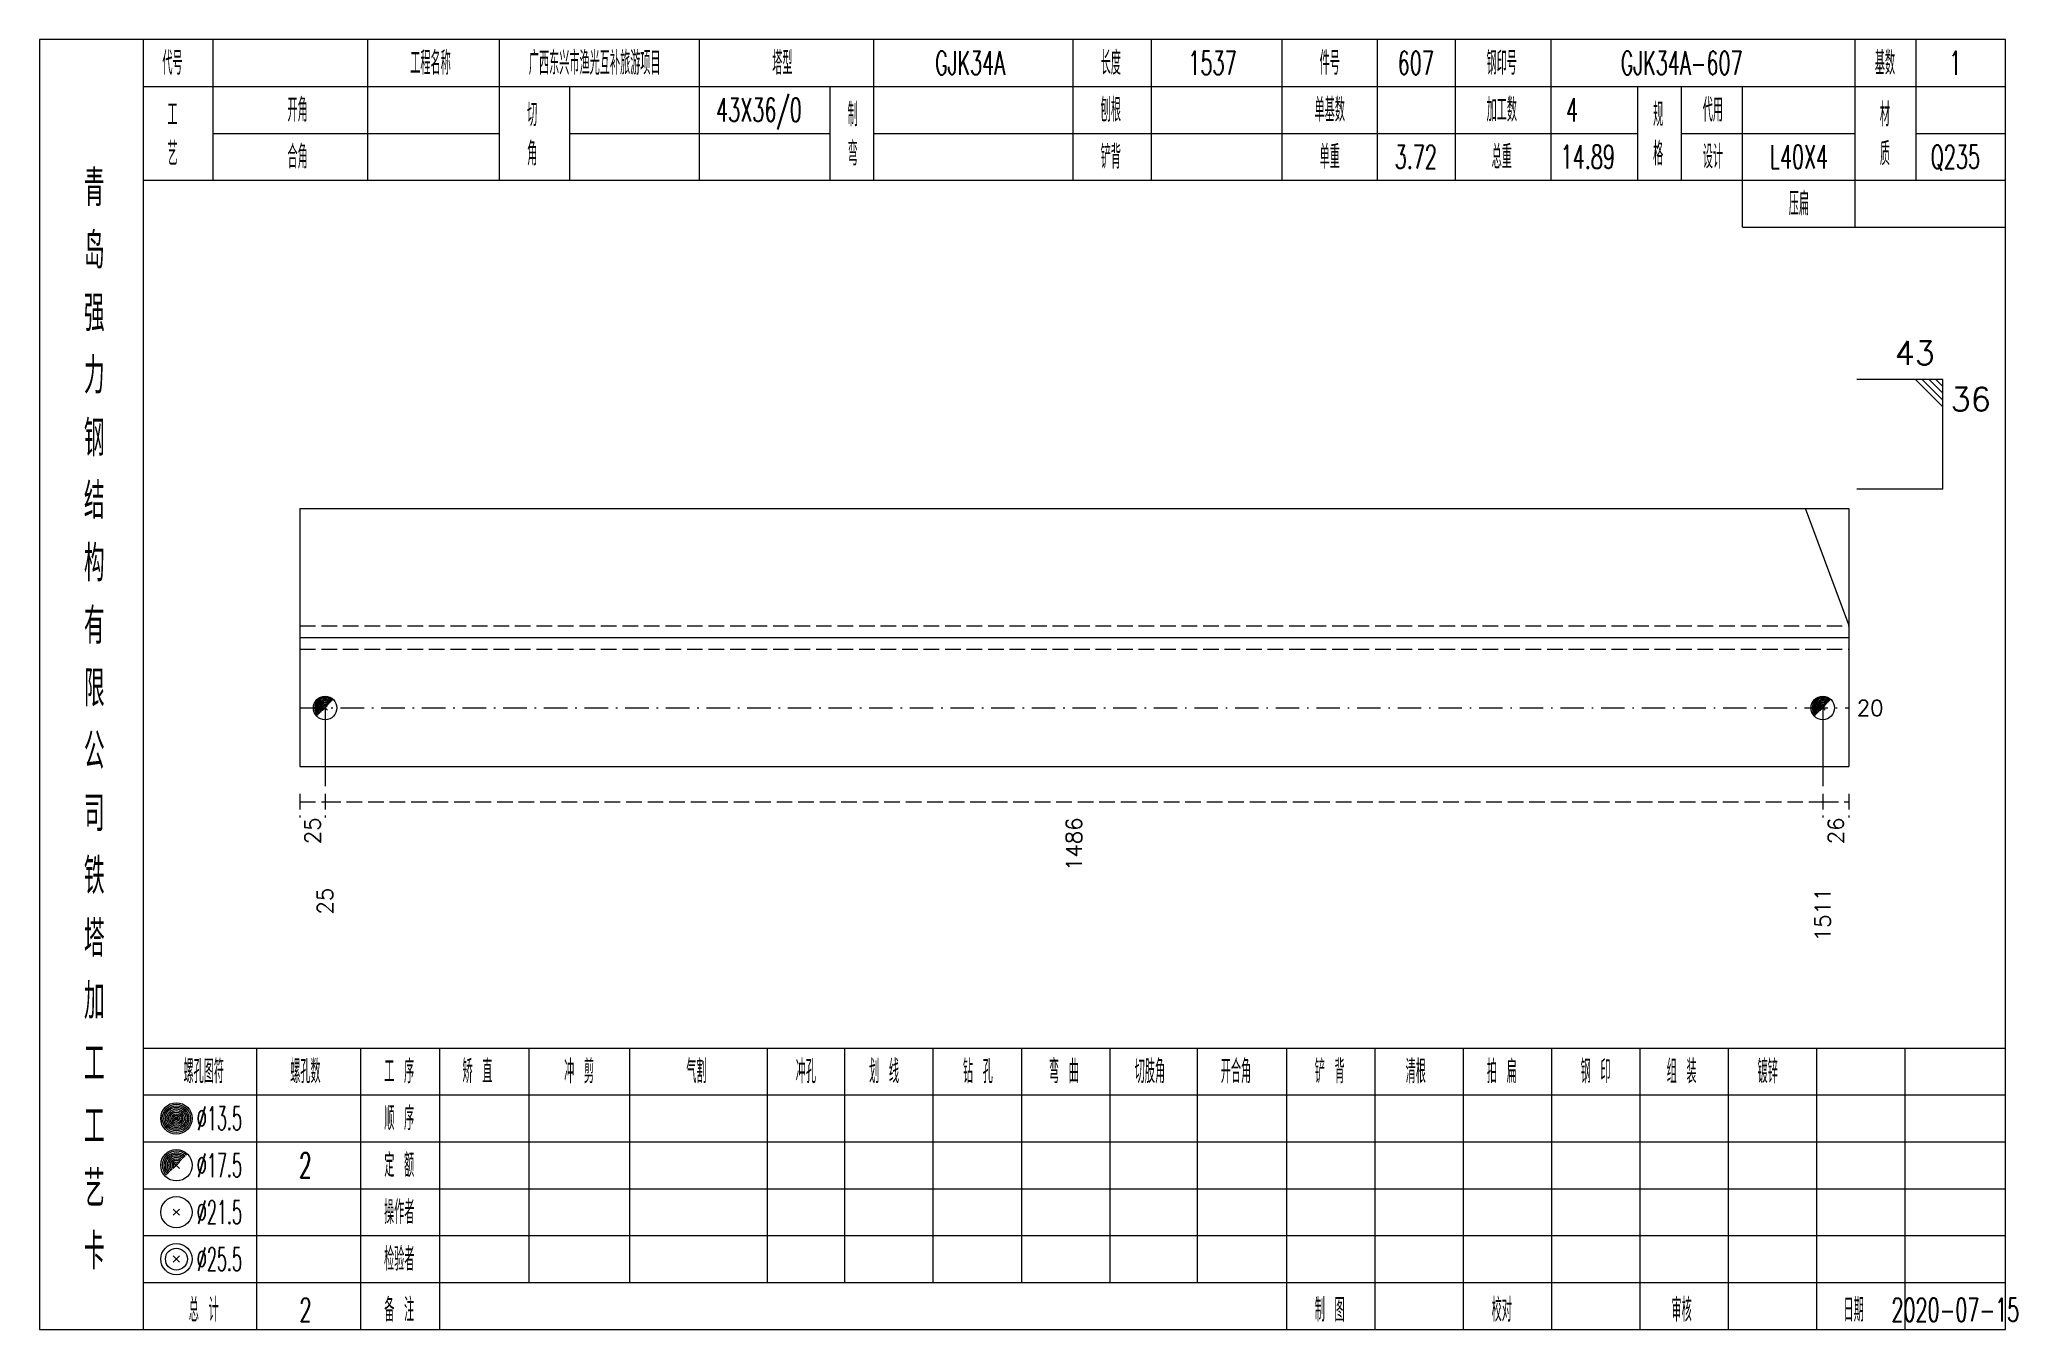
# Model space of a CAD drawing. Extents: x 0 to 2606, y -377 to 6479.
# Drawn here: x 1568.4 to 1821.3, y 3850 to 4015 of the extents above; entities that cross this region are included whole.
import ezdxf
from ezdxf.enums import TextEntityAlignment as Align

# ---------------------------------------------------------------- set-up
doc = ezdxf.new("R2010")
doc.units = 0
doc.header["$MEASUREMENT"] = 0
doc.linetypes.add('一点画线', pattern=[5.2, 3, -1, 0.2, -1])
doc.linetypes.add('虚线', pattern=[2.75, 2, -0.75])
doc.layers.get('0').update_dxf_attribs({"linetype": 'CONTINUOUS', "lineweight": 25})
doc.layers.add('1', color=7, linetype='CONTINUOUS', lineweight=25)
doc.layers.add('4', color=7, linetype='CONTINUOUS', lineweight=25)
doc.styles.get("Standard").update_dxf_attribs({"font": 'simplex.shx', "width": 0.7, "height": 3, "bigfont": 'gbhzfs.shx'})

msp = doc.modelspace()

# ---------------------------------------------------------------- texts
at = {"color": 7, "linetype": 'Continuous', "lineweight": 13}
msp.add_text('43', height=3, dxfattribs=at).set_placement((1810.8, 3972.5), align=Align.BOTTOM_RIGHT)
msp.add_text('36', height=3, dxfattribs=at).set_placement((1812.8, 3970.5), align=Align.TOP_LEFT)
msp.add_text('20', height=2, dxfattribs=at).set_placement((1800.8, 3929.5), align=Align.MIDDLE_LEFT)
at = {"color": 8, "linetype": 'Continuous', "lineweight": 9}
for s, p in [('25', (1603.31, 3915.5)), ('1486', (1700.69, 3915.5)), ('26', (1798.12, 3915.5))]:
    msp.add_text(s, height=2, rotation=90, dxfattribs=at).set_placement(p, align=Align.MIDDLE_RIGHT)
at = {"layer": '1', "color": 7, "linetype": 'Continuous', "lineweight": 13}
for s, p in [('25', (1604.92, 3906.5)), ('1511', (1796.45, 3906.5))]:
    msp.add_text(s, height=2, rotation=90, dxfattribs=at).set_placement(p, align=Align.MIDDLE_RIGHT)
at = {"layer": '4', "color": 1, "linetype": 'Continuous', "lineweight": 13}
for s, height, width, p in [('代号', 3, 0.6, (1585.4, 4012)), ('工程名称', 3, 0.6, (1618.4, 4012)), ('广西东兴市渔光互补旅游项目', 3, 0.6, (1639.4, 4012)), ('塔型', 3, 0.6, (1663.4, 4012)), ('GJK34A', 3, 0.6, (1687.4, 4012)), ('长度', 3, 0.6, (1705.4, 4012)), ('1537', 3, 0.6, (1718.4, 4012)), ('件号', 3, 0.6, (1733.4, 4012)), ('607', 3, 0.6, (1744.4, 4012)), ('钢印号', 3, 0.6, (1755.4, 4012)), ('GJK34A-607', 3, 0.6, (1778.4, 4012)), ('基数', 3, 0.6, (1804.4, 4012)), ('1', 3, 0.6, (1813.4, 4012)), ('工', 3, 0.6, (1585.4, 4005.4)), ('开角', 3, 0.6, (1601.4, 4006)), ('切', 3, 0.6, (1631.4, 4005.4)), ('43X36/0', 3, 0.6, (1660.4, 4006)), ('制', 3, 0.6, (1672.4, 4005.4)), ('刨根', 3, 0.6, (1705.4, 4006)), ('单基数', 3, 0.6, (1733.4, 4006)), ('加工数', 3, 0.6, (1755.4, 4006)), ('4', 3, 0.6, (1764.4, 4006)), ('规', 3, 0.6, (1775.4, 4005.4)), ('代用', 3, 0.6, (1782.4, 4006)), ('材', 3, 0.6, (1804.4, 4005.4)), ('艺', 3, 0.6, (1585.4, 4000.4)), ('合角', 3, 0.6, (1601.4, 4000)), ('角', 3, 0.6, (1631.4, 4000.4)), ('弯', 3, 0.6, (1672.4, 4000.4)), ('铲背', 3, 0.6, (1705.4, 4000)), ('单重', 3, 0.6, (1733.4, 4000)), ('总重', 3, 0.6, (1755.4, 4000)), ('格', 3, 0.6, (1775.4, 4000.4)), ('设计', 3, 0.6, (1782.4, 4000)), ('质', 3, 0.6, (1804.4, 4000.4)), ('3.72', 3, 0.6, (1744.4, 4000)), ('14.89', 3, 0.6, (1766.4, 4000)), ('L40X4', 3, 0.6, (1793.4, 4000)), ('Q235', 3, 0.6, (1813.4, 4000)), ('青', 4.6, 0.8, (1575.4, 3996)), ('压扁', 3, 0.6, (1793.4, 3994)), ('岛', 4.6, 0.8, (1575.4, 3988)), ('强', 4.6, 0.8, (1575.4, 3980)), ('力', 4.6, 0.8, (1575.4, 3972)), ('钢', 4.6, 0.8, (1575.4, 3964)), ('结', 4.6, 0.8, (1575.4, 3956)), ('构', 4.6, 0.8, (1575.4, 3948)), ('有', 4.6, 0.8, (1575.4, 3940)), ('限', 4.6, 0.8, (1575.4, 3932)), ('公', 4.6, 0.8, (1575.4, 3924)), ('司', 4.6, 0.8, (1575.4, 3916)), ('铁', 4.6, 0.8, (1575.4, 3908)), ('塔', 4.6, 0.8, (1575.4, 3900)), ('加', 4.6, 0.8, (1575.4, 3892)), ('工', 4.6, 0.8, (1575.4, 3884)), ('螺孔图符', 3, 0.6, (1589.4, 3883)), ('螺孔数', 3, 0.6, (1602.4, 3883)), ('工 序', 3, 0.6, (1614.4, 3883)), ('矫 直', 3, 0.6, (1624.4, 3883)), ('冲 剪', 3, 0.6, (1637.4, 3883)), ('气割', 3, 0.6, (1652.4, 3883)), ('冲孔', 3, 0.6, (1666.4, 3883)), ('划 线', 3, 0.6, (1676.4, 3883)), ('钻 孔', 3, 0.6, (1688.4, 3883)), ('弯 曲', 3, 0.6, (1699.4, 3883)), ('切肢角', 3, 0.6, (1710.4, 3883)), ('开合角', 3, 0.6, (1721.4, 3883)), ('铲 背', 3, 0.6, (1733.4, 3883)), ('清根', 3, 0.6, (1744.4, 3883)), ('拍 扁', 3, 0.6, (1755.4, 3883)), ('钢 印', 3, 0.6, (1767.4, 3883)), ('组 装', 3, 0.6, (1778.4, 3883)), ('镀锌', 3, 0.6, (1789.4, 3883)), ('工', 4.6, 0.8, (1575.4, 3876)), ('%%C13.5', 3, 0.5, (1591.4, 3877)), ('顺 序', 3, 0.6, (1614.4, 3877)), ('2', 3.2, 0.6, (1602.4, 3871)), ('定 额', 3, 0.6, (1614.4, 3871)), ('艺', 4.6, 0.8, (1575.4, 3868)), ('%%C17.5', 3, 0.5, (1591.4, 3871)), ('%%C21.5', 3, 0.5, (1591.4, 3865)), ('操作者', 3, 0.6, (1614.4, 3865)), ('卡', 4.6, 0.8, (1575.4, 3860)), ('%%C25.5', 3, 0.5, (1591.4, 3859)), ('检验者', 3, 0.6, (1614.4, 3859)), ('总 计', 3, 0.6, (1589.4, 3852.5)), ('2', 3, 0.6, (1602.4, 3852.5)), ('备 注', 3, 0.6, (1614.4, 3852.5)), ('制 图', 3, 0.6, (1733.4, 3852.5)), ('校对', 3, 0.6, (1755.4, 3852.5)), ('审核', 3, 0.6, (1778.4, 3852.5)), ('日期', 3, 0.6, (1800.4, 3852.5)), ('2020-07-15', 3, 0.6, (1813.4, 3852.5))]:
    msp.add_text(s, height=height, dxfattribs=dict(at, width=width)).set_placement(p, align=Align.MIDDLE_CENTER)

# ---------------------------------------------------------------- linework, layer by layer
at = {"color": 7, "linetype": 'Continuous', "lineweight": 13}
for p, q in [((1811.8, 3971.5), (1800.8, 3971.5)), ((1808.3, 3971.5), (1811.8, 3968)), ((1809.17, 3971.5), (1811.8, 3968.88)), ((1810.05, 3971.5), (1811.8, 3969.75)), ((1810.92, 3971.5), (1811.8, 3970.62)), ((1811.8, 3957.5), (1811.8, 3971.5)), ((1811.8, 3957.5), (1800.8, 3957.5)), ((1799.8, 3940.15), (1794.26, 3955)), ((1604.92, 3929.5), (1604.92, 3919.5)), ((1796.45, 3929.5), (1796.45, 3919.5))]:
    msp.add_line(p, q, dxfattribs=at)
at = {"color": 7, "linetype": 'Continuous', "lineweight": 18}
for p, q in [((1601.7, 3955), (1601.7, 3922)), ((1601.7, 3955), (1799.8, 3955)), ((1799.8, 3955), (1799.8, 3922)), ((1601.7, 3938.5), (1799.8, 3938.5))]:
    msp.add_line(p, q, dxfattribs=at)
at = {"color": 1, "linetype": '虚线', "lineweight": 18}
for p, q in [((1601.7, 3940), (1799.8, 3940)), ((1601.7, 3937), (1799.8, 3937))]:
    msp.add_line(p, q, dxfattribs=at)
at = {"color": 3, "linetype": '一点画线', "lineweight": 13}
msp.add_line((1601.7, 3929.5), (1799.8, 3929.5), dxfattribs=at)
at = {"color": 8, "linetype": '虚线', "lineweight": 9}
for p, q in [((1601.7, 3918.5), (1601.7, 3915.5)), ((1604.92, 3918.5), (1604.92, 3915.5)), ((1604.92, 3918.5), (1604.92, 3915.5)), ((1796.45, 3918.5), (1796.45, 3915.5)), ((1796.45, 3918.5), (1796.45, 3915.5)), ((1799.8, 3918.5), (1799.8, 3915.5)), ((1601.7, 3917.5), (1604.92, 3917.5)), ((1604.92, 3917.5), (1796.45, 3917.5)), ((1796.45, 3917.5), (1799.8, 3917.5))]:
    msp.add_line(p, q, dxfattribs=at)
at = {"layer": '1', "color": 7, "linetype": 'Continuous', "lineweight": 0}
for p, q in [((1604.62, 3929.2), (1605.22, 3929.8)), ((1604.62, 3929.8), (1605.22, 3929.2)), ((1796.15, 3929.2), (1796.75, 3929.8)), ((1796.15, 3929.8), (1796.75, 3929.2))]:
    msp.add_line(p, q, dxfattribs=at)
at = {"layer": '1', "color": 7, "linetype": 'Continuous', "lineweight": 18}
msp.add_line((1601.7, 3922), (1799.8, 3922), dxfattribs=at)
at = {"layer": '1', "color": 7, "linetype": 'Continuous', "lineweight": 13}
for centre in [(1604.92, 3929.5), (1796.45, 3929.5)]:
    msp.add_circle(centre, 1.5, dxfattribs=at)
for centre, radius in [((1604.92, 3929.5), 1.35), ((1796.45, 3929.5), 1.35), ((1604.92, 3929.5), 1.2), ((1604.92, 3929.5), 1.05), ((1604.92, 3929.5), 0.9), ((1604.92, 3929.5), 0.75), ((1604.92, 3929.5), 0.6), ((1604.92, 3929.5), 0.45), ((1604.92, 3929.5), 0.3), ((1604.92, 3929.5), 0.15), ((1796.45, 3929.5), 1.2), ((1796.45, 3929.5), 1.05), ((1796.45, 3929.5), 0.9), ((1796.45, 3929.5), 0.75), ((1796.45, 3929.5), 0.6), ((1796.45, 3929.5), 0.45), ((1796.45, 3929.5), 0.3), ((1796.45, 3929.5), 0.15)]:
    msp.add_arc(centre, radius, 45, 225, dxfattribs=at)
at = {"layer": '4', "color": 1, "linetype": 'Continuous', "lineweight": 18}
for p, q in [((1581.7, 3850), (1581.7, 4015)), ((1590.6, 3997), (1590.6, 4015)), ((1610.4, 3997), (1610.4, 4015)), ((1627.2, 3997), (1627.2, 4015)), ((1652.8, 3997), (1652.8, 4015)), ((1675.1, 3997), (1675.1, 4015)), ((1700.6, 3997), (1700.6, 4015)), ((1710.6, 3997), (1710.6, 4015)), ((1727.3, 3997), (1727.3, 4015)), ((1739.5, 3997), (1739.5, 4015)), ((1749.5, 3997), (1749.5, 4015)), ((1761.7, 3997), (1761.7, 4015)), ((1800.6, 3991), (1800.6, 4015)), ((1808.4, 3997), (1808.4, 4015)), ((1581.7, 4009), (1819.8, 4009)), ((1636.2, 3997), (1636.2, 4009)), ((1669.5, 3997), (1669.5, 4009)), ((1772.8, 3997), (1772.8, 4009)), ((1778.4, 3997), (1778.4, 4009)), ((1786.2, 3991), (1786.2, 4009)), ((1590.6, 4003), (1627.2, 4003)), ((1636.2, 4003), (1669.5, 4003)), ((1675.1, 4003), (1772.8, 4003)), ((1778.4, 4003), (1800.6, 4003)), ((1808.4, 4003), (1819.8, 4003)), ((1581.7, 3997), (1819.8, 3997)), ((1786.2, 3991), (1819.8, 3991)), ((1581.7, 3886), (1819.8, 3886)), ((1596.2, 3850), (1596.2, 3886)), ((1609.5, 3850), (1609.5, 3886)), ((1619.6, 3850), (1619.6, 3886)), ((1631, 3856), (1631, 3886)), ((1643.9, 3856), (1643.9, 3886)), ((1661.5, 3856), (1661.5, 3886)), ((1671.4, 3856), (1671.4, 3886)), ((1682.7, 3856), (1682.7, 3886)), ((1694, 3856), (1694, 3886)), ((1705.3, 3856), (1705.3, 3886)), ((1716.5, 3856), (1716.5, 3886)), ((1727.9, 3856), (1727.9, 3886)), ((1739.2, 3856), (1739.2, 3886)), ((1750.5, 3856), (1750.5, 3886)), ((1761.8, 3856), (1761.8, 3886)), ((1773.1, 3856), (1773.1, 3886)), ((1784.4, 3856), (1784.4, 3886)), ((1795.7, 3856), (1795.7, 3886)), ((1807, 3856), (1807, 3886)), ((1581.7, 3880), (1819.8, 3880)), ((1581.7, 3874), (1819.8, 3874)), ((1581.7, 3868), (1819.8, 3868)), ((1581.7, 3862), (1819.8, 3862)), ((1581.7, 3856), (1819.8, 3856)), ((1727.9, 3850), (1727.9, 3856)), ((1739.2, 3850), (1739.2, 3856)), ((1750.5, 3850), (1750.5, 3856)), ((1761.8, 3850), (1761.8, 3856)), ((1773.1, 3850), (1773.1, 3856)), ((1784.4, 3850), (1784.4, 3856)), ((1795.7, 3850), (1795.7, 3856)), ((1807, 3850), (1807, 3856))]:
    msp.add_line(p, q, dxfattribs=at)
at = {"layer": '4', "color": 7, "linetype": 'Continuous', "lineweight": 13}
for p, q in [((1585.7, 3876.8), (1586.1, 3877.2)), ((1586.1, 3876.8), (1585.7, 3877.2)), ((1585.5, 3864.6), (1586.3, 3865.4)), ((1586.3, 3864.6), (1585.5, 3865.4)), ((1585.5, 3858.6), (1586.3, 3859.4)), ((1586.3, 3858.6), (1585.5, 3859.4))]:
    msp.add_line(p, q, dxfattribs=at)
at = {"layer": '4', "color": 7, "linetype": 'Continuous', "lineweight": 0}
for p, q in [((1585.5, 3870.6), (1586.3, 3871.4)), ((1585.5, 3871.4), (1586.3, 3870.6))]:
    msp.add_line(p, q, dxfattribs=at)
at = {"layer": '4', "color": 1, "linetype": 'Continuous', "lineweight": 18}
msp.add_lwpolyline([(1568.4, 4015), (1568.4, 3850), (1819.8, 3850), (1819.8, 4015)], close=True, dxfattribs=at)
at = {"layer": '4', "color": 7, "linetype": 'Continuous', "lineweight": 13}
for centre, radius in [((1585.9, 3877), 2), ((1585.9, 3877), 1.8), ((1585.9, 3877), 1.6), ((1585.9, 3877), 1.4), ((1585.9, 3877), 1.2), ((1585.9, 3877), 1), ((1585.9, 3877), 0.8), ((1585.9, 3877), 0.6), ((1585.9, 3877), 0.4), ((1585.9, 3877), 0.2), ((1585.9, 3871), 2), ((1585.9, 3865), 2), ((1585.9, 3859), 2), ((1585.9, 3859), 1.4)]:
    msp.add_circle(centre, radius, dxfattribs=at)
for radius in [1.8, 1.6, 1.4, 1.2, 1, 0.8, 0.6, 0.4, 0.2]:
    msp.add_arc((1585.9, 3871), radius, 45, 225, dxfattribs=at)

msp.set_redraw_order([(e.dxf.handle, doc.entitydb.next_handle()) for e in msp.query("TEXT MTEXT ATTDEF DIMENSION ARC_DIMENSION")])  # texts and dimensions are drawn at this point

doc.saveas('drawing.dxf')
